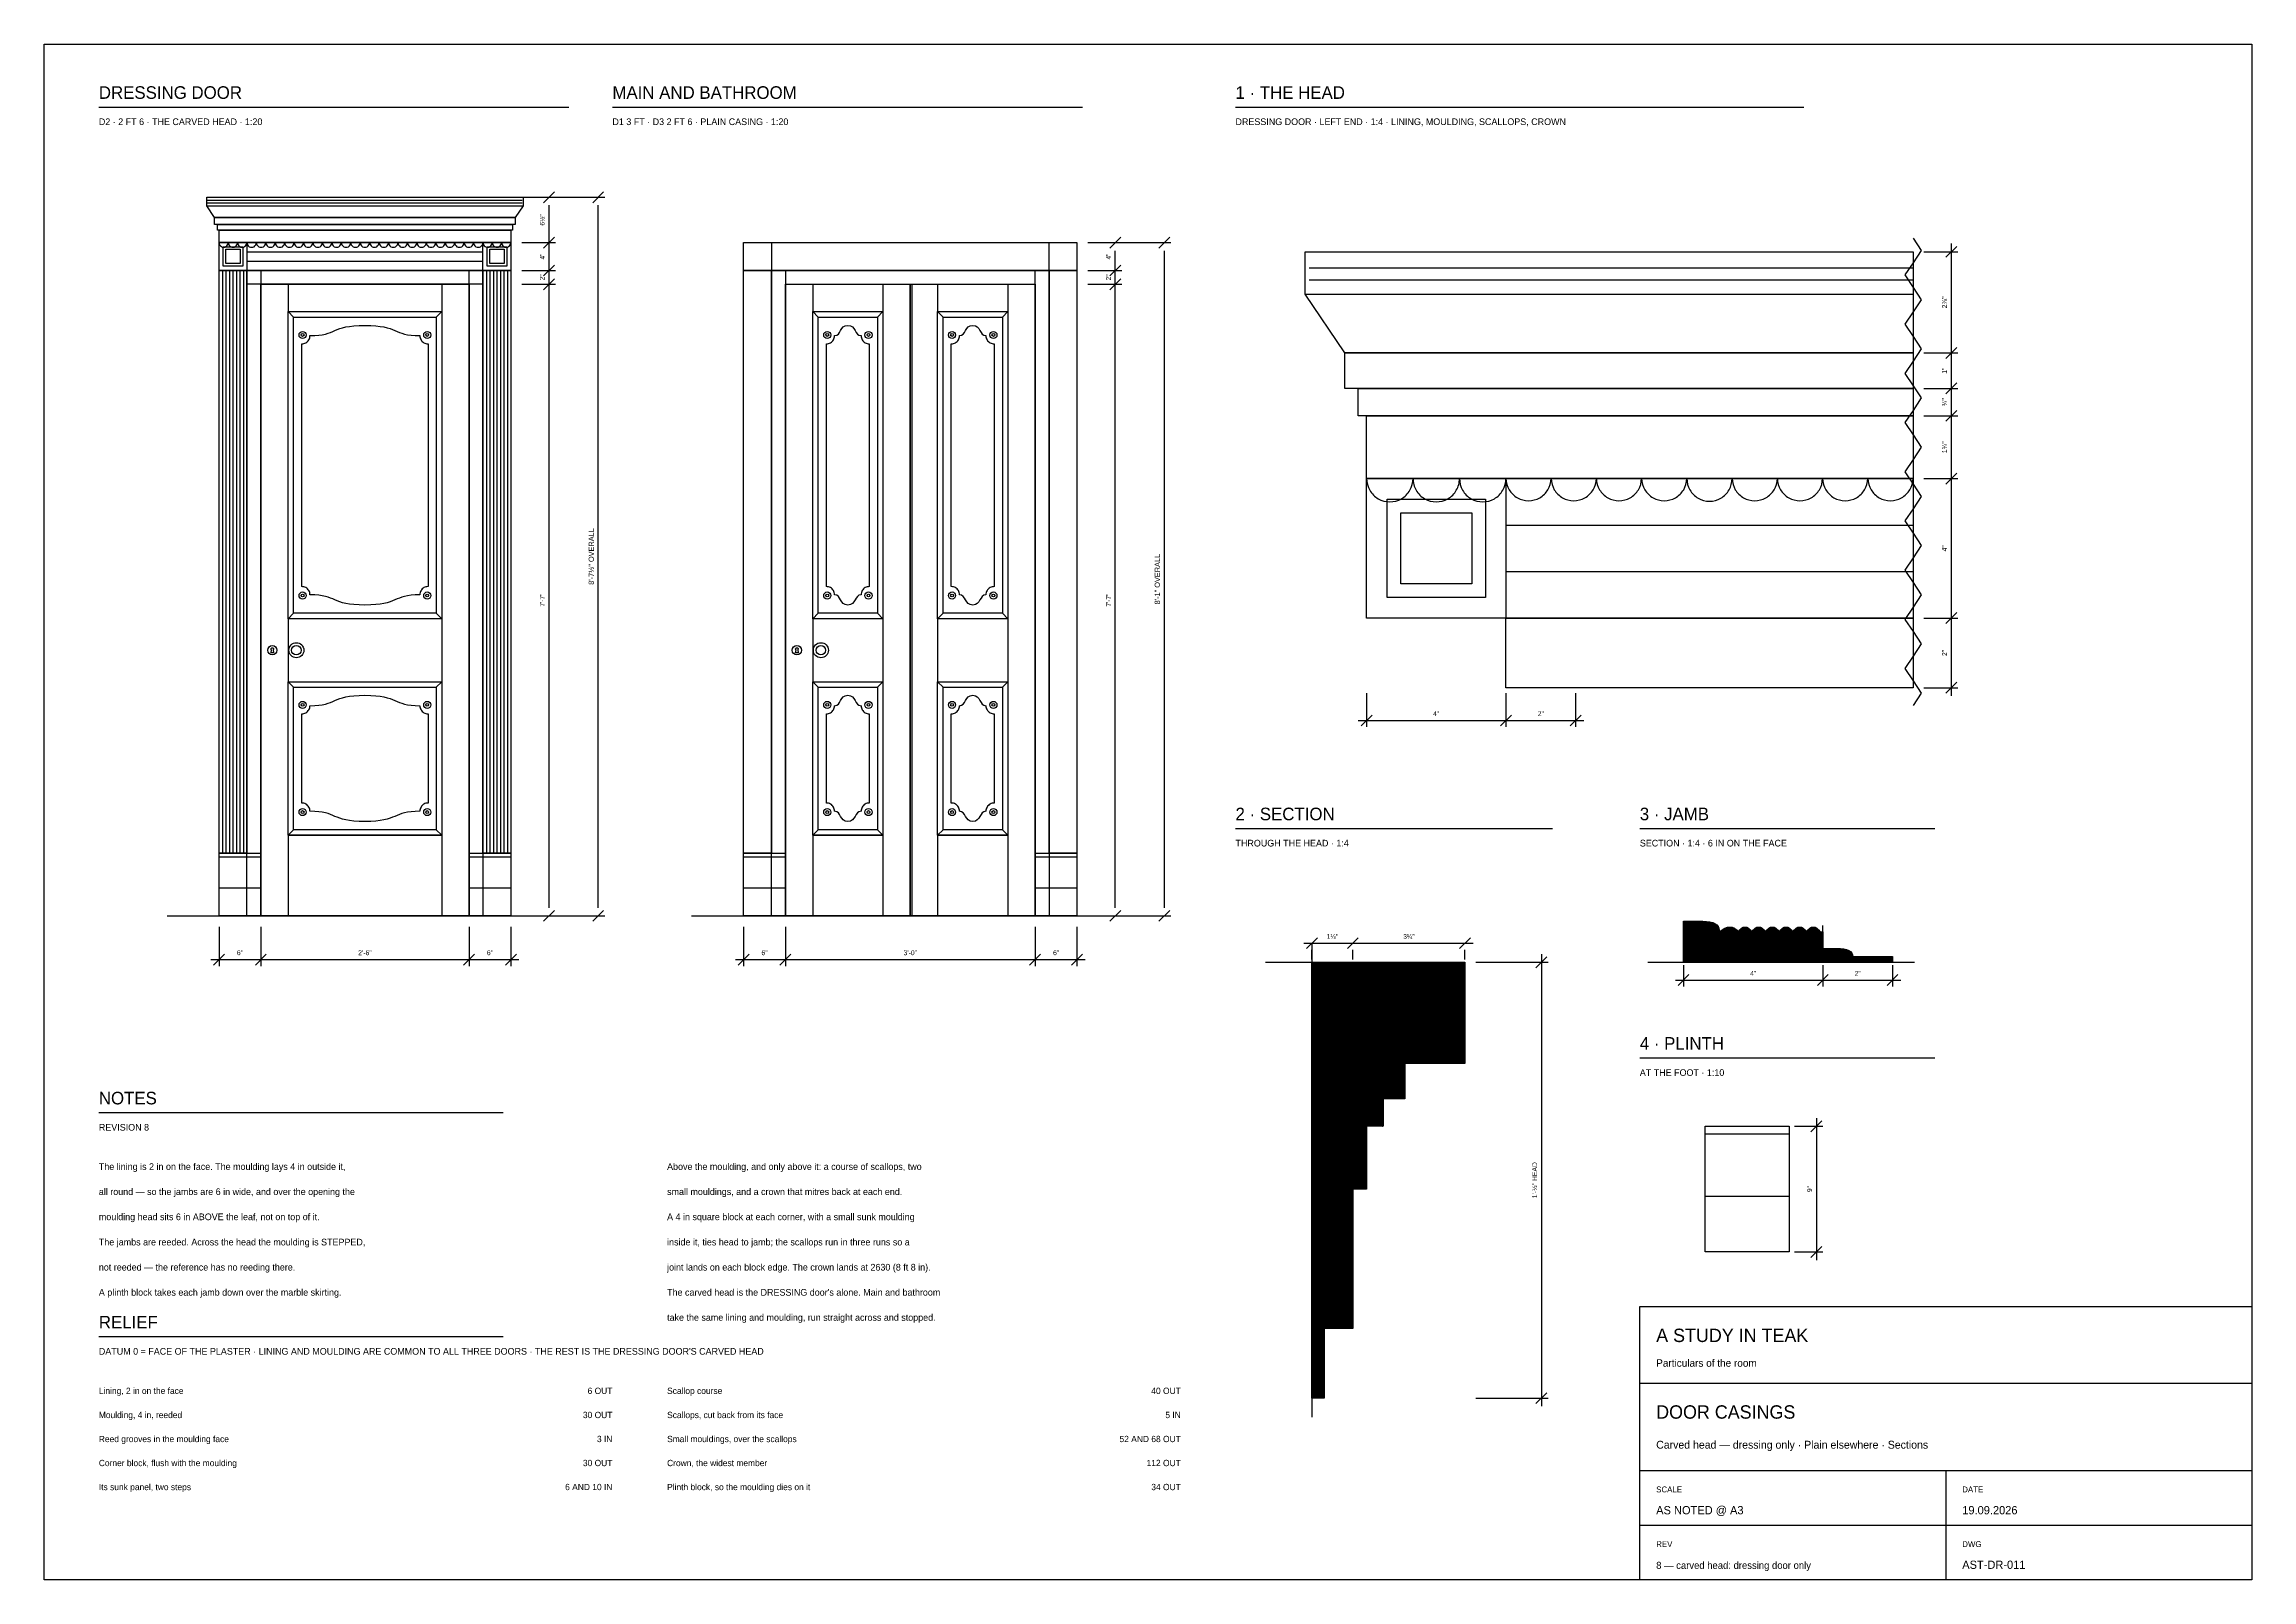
# Model space of a CAD drawing. Header units: inches. Extents: x 0.3 to 16.2, y 0.3 to 11.4.
import ezdxf
from ezdxf.enums import TextEntityAlignment as Align

# ---------------------------------------------------------------- set-up
doc = ezdxf.new("R2010")
doc.units = ezdxf.units.IN
doc.header["$LTSCALE"] = 0.009843
doc.header["$MEASUREMENT"] = 0
for name, color, linetype in [('DIMENSIONS', 1, 'Continuous'), ('GEOMETRY', 7, 'Continuous'), ('HATCH', 8, 'Continuous'), ('TEXT', 7, 'Continuous')]:
    doc.layers.add(name, color=color, linetype=linetype)

msp = doc.modelspace()

# ---------------------------------------------------------------- texts
at = {"layer": 'TEXT'}
for s, height, p in [('DRESSING DOOR', 0.09071, (0.709, 10.984)), ('MAIN AND BATHROOM', 0.09071, (4.409, 10.984)), ('1 · THE HEAD', 0.09071, (8.898, 10.984)), ('D2 · 2 FT 6 · THE CARVED HEAD · 1:20', 0.04819, (0.709, 10.795)), ('D1 3 FT · D3 2 FT 6 · PLAIN CASING · 1:20', 0.04819, (4.409, 10.795)), ('DRESSING DOOR · LEFT END · 1:4 · LINING, MOULDING, SCALLOPS, CROWN', 0.04819, (8.898, 10.795)), ('2 · SECTION', 0.09071, (8.898, 5.787)), ('3 · JAMB', 0.0907, (11.811, 5.787)), ('THROUGH THE HEAD · 1:4', 0.04819, (8.898, 5.598)), ('SECTION · 1:4 · 6 IN ON THE FACE', 0.04819, (11.811, 5.598)), ('4 · PLINTH', 0.0907, (11.811, 4.134)), ('AT THE FOOT · 1:10', 0.04819, (11.811, 3.945)), ('NOTES', 0.0907, (0.709, 3.74)), ('REVISION 8', 0.0482, (0.709, 3.551)), ('The lining is 2 in on the face. The moulding lays 4 in outside it,', 0.04819, (0.709, 3.268)), ('Above the moulding, and only above it: a course of scallops, two', 0.04819, (4.803, 3.268)), ('all round — so the jambs are 6 in wide, and over the opening the', 0.04819, (0.709, 3.087)), ('small mouldings, and a crown that mitres back at each end.', 0.04819, (4.803, 3.087)), ('moulding head sits 6 in ABOVE the leaf, not on top of it.', 0.04819, (0.709, 2.906)), ('A 4 in square block at each corner, with a small sunk moulding', 0.04819, (4.803, 2.906)), ('The jambs are reeded. Across the head the moulding is STEPPED,', 0.04819, (0.709, 2.724)), ('inside it, ties head to jamb; the scallops run in three runs so a', 0.04819, (4.803, 2.724)), ('not reeded — the reference has no reeding there.', 0.04819, (0.709, 2.543)), ('joint lands on each block edge. The crown lands at 2630 (8 ft 8 in).', 0.04819, (4.803, 2.543)), ('A plinth block takes each jamb down over the marble skirting.', 0.04819, (0.709, 2.362)), ("The carved head is the DRESSING door's alone. Main and bathroom", 0.04819, (4.803, 2.362)), ('take the same lining and moulding, run straight across and stopped.', 0.04819, (4.803, 2.181)), ('RELIEF', 0.0907, (0.709, 2.126)), ('A STUDY IN TEAK', 0.09638, (11.929, 2.028)), ("DATUM 0 = FACE OF THE PLASTER · LINING AND MOULDING ARE COMMON TO ALL THREE DOORS · THE REST IS THE DRESSING DOOR'S CARVED HEAD", 0.048189, (0.709, 1.937)), ('Particulars of the room', 0.05386, (11.929, 1.85)), ('Lining, 2 in on the face', 0.04535, (0.709, 1.654)), ('Scallop course', 0.04535, (4.803, 1.654)), ('Moulding, 4 in, reeded', 0.04535, (0.709, 1.48)), ('Scallops, cut back from its face', 0.04535, (4.803, 1.48)), ('DOOR CASINGS', 0.09638, (11.929, 1.476)), ('Reed grooves in the moulding face', 0.04535, (0.709, 1.307)), ('Small mouldings, over the scallops', 0.04535, (4.803, 1.307)), ('Carved head — dressing only · Plain elsewhere · Sections', 0.05669, (11.929, 1.26)), ('Corner block, flush with the moulding', 0.04535, (0.709, 1.134)), ('Crown, the widest member', 0.04535, (4.803, 1.134)), ('Its sunk panel, two steps', 0.04535, (0.709, 0.961)), ('Plinth block, so the moulding dies on it', 0.04535, (4.803, 0.961)), ('SCALE', 0.0425, (11.929, 0.945)), ('DATE', 0.0425, (14.134, 0.945)), ('AS NOTED @ A3', 0.05953, (11.929, 0.787)), ('19.09.2026', 0.0595, (14.134, 0.787)), ('REV', 0.0425, (11.929, 0.551)), ('DWG', 0.0425, (14.134, 0.551)), ('8 — carved head: dressing door only', 0.05102, (11.929, 0.394)), ('AST-DR-011', 0.0595, (14.134, 0.394))]:
    msp.add_text(s, height=height, dxfattribs=at).set_placement(p)
for s, height, p in [('6½"', 0.034, (3.921, 10.112)), ('4"', 0.034, (3.921, 9.848)), ('4"', 0.034, (8, 9.848)), ('2"', 0.034, (3.921, 9.698)), ('2"', 0.034, (8, 9.698)), ('2⅞"', 0.0354, (14.024, 9.518)), ('1"', 0.0354, (14.024, 9.026)), ('¾"', 0.0354, (14.024, 8.799)), ('1¾"', 0.0354, (14.024, 8.474)), ('8\'-7½" OVERALL', 0.03827, (4.276, 7.687)), ('8\'-1" OVERALL', 0.03827, (8.354, 7.524)), ('4"', 0.0354, (14.024, 7.746)), ('7\'-7"', 0.034, (3.921, 7.373)), ('7\'-7"', 0.034, (8, 7.373)), ('2"', 0.0354, (14.024, 6.993)), ('1\'-½" HEAD', 0.0354, (11.071, 3.194)), ('9"', 0.034, (13.051, 3.13))]:
    msp.add_text(s, height=height, rotation=90, dxfattribs=at).set_placement(p, align=Align.CENTER)
for s, height, p in [('4"', 0.0354, (10.344, 6.537)), ('2"', 0.0354, (11.098, 6.537)), ('1⅛"', 0.034, (9.596, 4.933)), ('3¼"', 0.034, (10.148, 4.933)), ('6"', 0.0354, (1.726, 4.815)), ('2\'-6"', 0.0354, (2.626, 4.815)), ('6"', 0.0354, (3.527, 4.815)), ('6"', 0.0354, (5.505, 4.815)), ('3\'-0"', 0.0354, (6.555, 4.815)), ('6"', 0.0354, (7.606, 4.815)), ('4"', 0.034, (12.628, 4.667)), ('2"', 0.034, (13.381, 4.667))]:
    msp.add_text(s, height=height, dxfattribs=at).set_placement(p, align=Align.CENTER)
for s, height, p in [('6 OUT', 0.0454, (4.409, 1.654)), ('40 OUT', 0.0454, (8.504, 1.654)), ('30 OUT', 0.0454, (4.409, 1.48)), ('5 IN', 0.0454, (8.504, 1.48)), ('3 IN', 0.0454, (4.409, 1.307)), ('52 AND 68 OUT', 0.04535, (8.504, 1.307)), ('30 OUT', 0.0454, (4.409, 1.134)), ('112 OUT', 0.0454, (8.504, 1.134)), ('6 AND 10 IN', 0.04535, (4.409, 0.961)), ('34 OUT', 0.0454, (8.504, 0.961))]:
    msp.add_text(s, height=height, dxfattribs=at).set_placement(p, align=Align.RIGHT)

# ---------------------------------------------------------------- hatches: boundary and pattern name
at = {"layer": 'HATCH'}
h = msp.add_hatch(dxfattribs=at)
h.set_pattern_fill('ANSI31', scale=0.015748031)
h.paths.add_polyline_path([(12.126, 4.764), (12.126, 5.059), (12.264, 5.059), (12.315, 5.055), (12.352, 5.043), (12.375, 5.023), (12.382, 4.994), (12.382, 4.982), (12.424, 5.009), (12.461, 5.018), (12.493, 5.009), (12.52, 4.982), (12.544, 5.009), (12.569, 5.018), (12.594, 5.009), (12.618, 4.982), (12.643, 5.009), (12.667, 5.018), (12.692, 5.009), (12.717, 4.982), (12.741, 5.009), (12.766, 5.018), (12.79, 5.009), (12.815, 4.982), (12.84, 5.009), (12.864, 5.018), (12.889, 5.009), (12.913, 4.982), (12.938, 5.009), (12.963, 5.018), (12.987, 5.009), (13.012, 4.982), (13.036, 5.009), (13.061, 5.018), (13.086, 5.009), (13.11, 4.982), (13.13, 4.982), (13.13, 4.864), (13.228, 4.864), (13.28, 4.86), (13.317, 4.849), (13.339, 4.831), (13.346, 4.805), (13.632, 4.805), (13.632, 4.764), (12.126, 4.764)])
h = msp.add_hatch(dxfattribs=at)
h.set_pattern_fill('ANSI31', scale=0.01574803)
h.paths.add_polyline_path([(9.449, 4.764), (10.551, 4.764), (10.551, 4.035), (10.118, 4.035), (10.118, 3.78), (9.961, 3.78), (9.961, 3.583), (9.843, 3.583), (9.843, 3.13), (9.744, 3.13), (9.744, 2.126), (9.537, 2.126), (9.537, 1.624), (9.449, 1.624), (9.449, 4.764)])

# ---------------------------------------------------------------- linework, layer by layer
at = {"layer": 'DIMENSIONS'}
for p, q in [((3.756, 10.276), (4, 10.276)), ((3.756, 10.276), (4.354, 10.276)), ((3.913, 10.236), (3.992, 10.315)), ((3.953, 5.157), (3.953, 10.217)), ((4.268, 10.236), (4.346, 10.315)), ((4.307, 5.157), (4.307, 10.217)), ((3.756, 9.949), (4, 9.949)), ((3.913, 9.909), (3.992, 9.988)), ((7.835, 9.949), (8.079, 9.949)), ((7.835, 9.949), (8.433, 9.949)), ((7.992, 9.909), (8.071, 9.988)), ((8.031, 5.157), (8.031, 9.89)), ((8.346, 9.909), (8.425, 9.988)), ((8.386, 5.157), (8.386, 9.89)), ((13.858, 9.882), (14.102, 9.882)), ((14.016, 9.843), (14.094, 9.921)), ((14.055, 9.941), (14.055, 6.683)), ((3.756, 9.748), (4, 9.748)), ((3.913, 9.709), (3.992, 9.787)), ((7.835, 9.748), (8.079, 9.748)), ((7.992, 9.709), (8.071, 9.787)), ((3.756, 9.648), (4, 9.648)), ((3.913, 9.608), (3.992, 9.687)), ((7.835, 9.648), (8.079, 9.648)), ((7.992, 9.608), (8.071, 9.687)), ((13.858, 9.154), (14.102, 9.154)), ((14.016, 9.114), (14.094, 9.193)), ((14.016, 8.858), (14.094, 8.937)), ((13.858, 8.898), (14.102, 8.898)), ((13.858, 8.701), (14.102, 8.701)), ((14.016, 8.661), (14.094, 8.74)), ((14.016, 8.209), (14.094, 8.287)), ((13.858, 8.248), (14.102, 8.248)), ((13.858, 7.244), (14.102, 7.244)), ((14.016, 7.205), (14.094, 7.283)), ((9.843, 6.703), (9.843, 6.459)), ((10.846, 6.703), (10.846, 6.459)), ((11.348, 6.703), (11.348, 6.459)), ((13.858, 6.742), (14.102, 6.742)), ((14.016, 6.703), (14.094, 6.781)), ((9.803, 6.467), (9.882, 6.545)), ((10.807, 6.467), (10.886, 6.545)), ((11.309, 6.467), (11.388, 6.545)), ((9.783, 6.506), (11.407, 6.506)), ((3.756, 5.098), (4, 5.098)), ((3.756, 5.098), (4.354, 5.098)), ((3.913, 5.059), (3.992, 5.138)), ((4.268, 5.059), (4.346, 5.138)), ((7.835, 5.098), (8.079, 5.098)), ((7.835, 5.098), (8.433, 5.098)), ((7.992, 5.059), (8.071, 5.138)), ((8.346, 5.059), (8.425, 5.138)), ((1.575, 5.02), (1.575, 4.736)), ((1.876, 5.02), (1.876, 4.736)), ((3.376, 5.02), (3.376, 4.736)), ((3.677, 5.02), (3.677, 4.736)), ((5.354, 5.02), (5.354, 4.736)), ((5.656, 5.02), (5.656, 4.736)), ((7.455, 5.02), (7.455, 4.736)), ((7.756, 5.02), (7.756, 4.736)), ((9.409, 4.862), (9.488, 4.941)), ((9.705, 4.862), (9.783, 4.941)), ((10.512, 4.862), (10.591, 4.941)), ((1.516, 4.783), (3.736, 4.783)), ((1.535, 4.744), (1.614, 4.823)), ((1.837, 4.744), (1.915, 4.823)), ((3.337, 4.744), (3.415, 4.823)), ((3.638, 4.744), (3.717, 4.823)), ((5.295, 4.783), (7.815, 4.783)), ((5.315, 4.744), (5.394, 4.823)), ((5.616, 4.744), (5.695, 4.823)), ((7.415, 4.744), (7.494, 4.823)), ((7.717, 4.744), (7.795, 4.823)), ((9.39, 4.902), (10.61, 4.902)), ((9.449, 4.783), (9.449, 4.854)), ((9.744, 4.783), (9.744, 4.854)), ((10.551, 4.783), (10.551, 4.854)), ((11.063, 4.724), (11.142, 4.803)), ((11.102, 4.823), (11.102, 1.565)), ((10.63, 4.764), (11.15, 4.764)), ((12.067, 4.636), (13.691, 4.636)), ((12.087, 4.596), (12.165, 4.675)), ((12.126, 4.744), (12.126, 4.589)), ((13.091, 4.596), (13.169, 4.675)), ((13.13, 4.744), (13.13, 4.589)), ((13.593, 4.596), (13.671, 4.675)), ((13.632, 4.744), (13.632, 4.589)), ((12.925, 3.583), (13.13, 3.583)), ((13.043, 3.543), (13.122, 3.622)), ((13.083, 3.642), (13.083, 2.618)), ((13.043, 2.638), (13.122, 2.717)), ((12.925, 2.677), (13.13, 2.677)), ((10.63, 1.624), (11.15, 1.624)), ((11.063, 1.585), (11.142, 1.663))]:
    msp.add_line(p, q, dxfattribs=at)
at = {"layer": 'GEOMETRY'}
for p, q in [((0.709, 10.925), (4.094, 10.925)), ((4.409, 10.925), (7.795, 10.925)), ((8.898, 10.925), (12.992, 10.925)), ((1.486, 10.214), (3.766, 10.214)), ((1.492, 10.253), (3.76, 10.253)), ((1.492, 10.235), (3.76, 10.235)), ((1.776, 9.882), (3.476, 9.882)), ((1.575, 9.748), (1.776, 9.748)), ((1.6, 9.748), (1.6, 5.551)), ((1.625, 9.748), (1.625, 5.551)), ((1.65, 9.748), (1.65, 5.551)), ((1.675, 9.748), (1.675, 5.551)), ((1.7, 9.748), (1.7, 5.551)), ((1.725, 9.748), (1.725, 5.551)), ((1.75, 9.748), (1.75, 5.551)), ((1.776, 9.815), (3.476, 9.815)), ((3.476, 9.748), (3.677, 9.748)), ((3.501, 9.748), (3.501, 5.551)), ((3.527, 9.748), (3.527, 5.551)), ((3.552, 9.748), (3.552, 5.551)), ((3.577, 9.748), (3.577, 5.551)), ((3.602, 9.748), (3.602, 5.551)), ((3.627, 9.748), (3.627, 5.551)), ((3.652, 9.748), (3.652, 5.551)), ((5.354, 9.748), (7.756, 9.748)), ((9.429, 9.767), (13.78, 9.767)), ((2.073, 9.648), (2.073, 9.451)), ((3.179, 9.648), (3.179, 9.451)), ((5.852, 9.648), (5.852, 9.451)), ((6.358, 9.648), (6.358, 9.451)), ((6.567, 9.648), (6.567, 5.098)), ((6.752, 9.648), (6.752, 9.451)), ((7.258, 9.648), (7.258, 9.451)), ((9.4, 9.576), (13.78, 9.576)), ((9.429, 9.681), (13.78, 9.681)), ((2.073, 9.451), (3.179, 9.451)), ((2.073, 9.451), (2.112, 9.411)), ((3.179, 9.451), (3.14, 9.411)), ((5.852, 9.451), (6.358, 9.451)), ((5.852, 9.451), (5.892, 9.411)), ((6.358, 9.451), (6.319, 9.411)), ((6.752, 9.451), (7.258, 9.451)), ((6.752, 9.451), (6.791, 9.411)), ((7.258, 9.451), (7.219, 9.411)), ((10.846, 7.913), (13.78, 7.913)), ((10.846, 7.579), (13.78, 7.579)), ((2.073, 7.238), (2.112, 7.278)), ((2.073, 7.238), (2.073, 6.785)), ((3.179, 7.238), (3.14, 7.278)), ((3.179, 7.238), (3.179, 6.785)), ((5.852, 7.238), (5.892, 7.278)), ((5.852, 7.238), (5.852, 6.785)), ((6.358, 7.238), (6.319, 7.278)), ((6.358, 7.238), (6.358, 6.785)), ((6.752, 7.238), (6.791, 7.278)), ((6.752, 7.238), (6.752, 6.785)), ((7.258, 7.238), (7.219, 7.278)), ((7.258, 7.238), (7.258, 6.785)), ((2.073, 6.785), (2.112, 6.746)), ((3.179, 6.785), (3.14, 6.746)), ((5.852, 6.785), (5.892, 6.746)), ((6.358, 6.785), (6.319, 6.746)), ((6.752, 6.785), (6.791, 6.746)), ((7.258, 6.785), (7.219, 6.746)), ((8.898, 5.728), (11.181, 5.728)), ((11.811, 5.728), (13.937, 5.728)), ((2.073, 5.679), (2.112, 5.719)), ((2.073, 5.679), (3.179, 5.679)), ((2.073, 5.679), (2.073, 5.098)), ((3.179, 5.679), (3.14, 5.719)), ((3.179, 5.679), (3.179, 5.098)), ((5.852, 5.679), (5.892, 5.719)), ((5.852, 5.679), (6.358, 5.679)), ((5.852, 5.679), (5.852, 5.098)), ((6.358, 5.679), (6.319, 5.719)), ((6.358, 5.679), (6.358, 5.098)), ((6.752, 5.679), (6.791, 5.719)), ((6.752, 5.679), (7.258, 5.679)), ((6.752, 5.679), (6.752, 5.098)), ((7.258, 5.679), (7.219, 5.719)), ((7.258, 5.679), (7.258, 5.098)), ((1.575, 5.524), (1.876, 5.524)), ((3.376, 5.524), (3.677, 5.524)), ((5.354, 5.524), (5.656, 5.524)), ((7.455, 5.524), (7.756, 5.524)), ((1.575, 5.299), (1.876, 5.299)), ((3.376, 5.299), (3.677, 5.299)), ((5.354, 5.299), (5.656, 5.299)), ((7.455, 5.299), (7.756, 5.299)), ((1.201, 5.098), (4.051, 5.098)), ((4.98, 5.098), (8.13, 5.098)), ((13.13, 4.764), (13.13, 5.03)), ((9.449, 4.902), (9.449, 1.486)), ((9.114, 4.764), (9.449, 4.764)), ((11.87, 4.764), (13.789, 4.764)), ((11.811, 4.075), (13.937, 4.075)), ((0.709, 3.681), (3.622, 3.681)), ((12.283, 3.528), (12.886, 3.528)), ((12.283, 3.079), (12.886, 3.079)), ((0.709, 2.067), (3.622, 2.067)), ((11.811, 1.732), (16.22, 1.732)), ((11.811, 1.102), (16.22, 1.102)), ((14.016, 1.102), (14.016, 0.315)), ((11.811, 0.709), (16.22, 0.709))]:
    msp.add_line(p, q, dxfattribs=at)
for points in [[(0.315, 11.378), (16.22, 11.378), (16.22, 0.315), (0.315, 0.315), (0.315, 11.378)], [(1.486, 10.276), (3.766, 10.276), (3.766, 10.214), (3.709, 10.13), (1.543, 10.13), (1.486, 10.214), (1.486, 10.276)], [(1.543, 10.13), (3.709, 10.13), (3.709, 10.079), (1.543, 10.079), (1.543, 10.13)], [(1.563, 10.079), (3.689, 10.079), (3.689, 10.039), (1.563, 10.039), (1.563, 10.079)], [(1.575, 10.039), (3.677, 10.039), (3.677, 9.949), (1.575, 9.949), (1.575, 10.039)], [(1.575, 9.949), (1.776, 9.949), (1.776, 5.551), (1.575, 5.551), (1.575, 9.949)], [(1.575, 9.949), (3.677, 9.949), (3.677, 9.748), (1.575, 9.748), (1.575, 9.949)], [(1.575, 9.949), (1.776, 9.949), (1.776, 9.748), (1.575, 9.748), (1.575, 9.949)], [(1.604, 9.919), (1.746, 9.919), (1.746, 9.778), (1.604, 9.778), (1.604, 9.919)], [(1.624, 9.9), (1.726, 9.9), (1.726, 9.797), (1.624, 9.797), (1.624, 9.9)], [(3.476, 9.949), (3.677, 9.949), (3.677, 5.551), (3.476, 5.551), (3.476, 9.949)], [(3.476, 9.949), (3.677, 9.949), (3.677, 9.748), (3.476, 9.748), (3.476, 9.949)], [(3.506, 9.919), (3.648, 9.919), (3.648, 9.778), (3.506, 9.778), (3.506, 9.919)], [(3.526, 9.9), (3.628, 9.9), (3.628, 9.797), (3.526, 9.797), (3.526, 9.9)], [(5.354, 9.949), (5.555, 9.949), (5.555, 5.551), (5.354, 5.551), (5.354, 9.949)], [(5.354, 9.949), (7.756, 9.949), (7.756, 9.748), (5.354, 9.748), (5.354, 9.949)], [(7.555, 9.949), (7.756, 9.949), (7.756, 5.551), (7.555, 5.551), (7.555, 9.949)], [(9.4, 9.882), (13.78, 9.882), (13.78, 9.154), (9.685, 9.154), (9.4, 9.576), (9.4, 9.882)], [(13.78, 9.98), (13.839, 9.892), (13.78, 9.803), (13.72, 9.715), (13.78, 9.626), (13.839, 9.537), (13.78, 9.449), (13.72, 9.36), (13.78, 9.272), (13.839, 9.183), (13.78, 9.094), (13.72, 9.006), (13.78, 8.917), (13.839, 8.829), (13.78, 8.74), (13.72, 8.652), (13.78, 8.563), (13.839, 8.474), (13.78, 8.386), (13.72, 8.297), (13.78, 8.209), (13.839, 8.12), (13.78, 8.031), (13.72, 7.943), (13.78, 7.854), (13.839, 7.766), (13.78, 7.677), (13.72, 7.589), (13.78, 7.5), (13.839, 7.411), (13.78, 7.323), (13.72, 7.234), (13.78, 7.146), (13.839, 7.057), (13.78, 6.969), (13.72, 6.88), (13.78, 6.791), (13.839, 6.703), (13.78, 6.614)], [(1.776, 9.748), (1.876, 9.748), (1.876, 5.098), (1.776, 5.098), (1.776, 9.748)], [(1.776, 9.748), (3.476, 9.748), (3.476, 9.648), (1.776, 9.648), (1.776, 9.748)], [(3.376, 9.748), (3.476, 9.748), (3.476, 5.098), (3.376, 5.098), (3.376, 9.748)], [(5.555, 9.748), (5.656, 9.748), (5.656, 5.098), (5.555, 5.098), (5.555, 9.748)], [(7.455, 9.748), (7.555, 9.748), (7.555, 5.098), (7.455, 5.098), (7.455, 9.748)], [(1.876, 9.648), (3.376, 9.648), (3.376, 5.098), (1.876, 5.098), (1.876, 9.648)], [(1.876, 9.648), (3.376, 9.648), (3.376, 5.098), (1.876, 5.098), (1.876, 9.648)], [(5.656, 9.648), (7.455, 9.648), (7.455, 5.098), (5.656, 5.098), (5.656, 9.648)], [(5.656, 9.648), (6.555, 9.648), (6.555, 5.098), (5.656, 5.098), (5.656, 9.648)], [(6.555, 9.648), (7.455, 9.648), (7.455, 5.098), (6.555, 5.098), (6.555, 9.648)], [(2.073, 9.451), (3.179, 9.451), (3.179, 7.238), (2.073, 7.238), (2.073, 9.451)], [(2.112, 9.411), (3.14, 9.411), (3.14, 7.278), (2.112, 7.278), (2.112, 9.411)], [(5.852, 9.451), (6.358, 9.451), (6.358, 7.238), (5.852, 7.238), (5.852, 9.451)], [(5.892, 9.411), (6.319, 9.411), (6.319, 7.278), (5.892, 7.278), (5.892, 9.411)], [(6.752, 9.451), (7.258, 9.451), (7.258, 7.238), (6.752, 7.238), (6.752, 9.451)], [(6.791, 9.411), (7.219, 9.411), (7.219, 7.278), (6.791, 7.278), (6.791, 9.411)], [(2.171, 7.47), (2.171, 9.219)], [(3.081, 9.219), (3.081, 7.47)], [(5.951, 7.47), (5.951, 9.219)], [(6.26, 9.219), (6.26, 7.47)], [(6.85, 7.47), (6.85, 9.219)], [(7.159, 9.219), (7.159, 7.47)], [(9.685, 9.154), (13.78, 9.154), (13.78, 8.898), (9.685, 8.898), (9.685, 9.154)], [(9.783, 8.898), (13.78, 8.898), (13.78, 8.701), (9.783, 8.701), (9.783, 8.898)], [(9.843, 8.701), (13.78, 8.701), (13.78, 8.248), (9.843, 8.248), (9.843, 8.701)], [(9.843, 8.248), (13.78, 8.248), (13.78, 7.244), (9.843, 7.244), (9.843, 8.248)], [(9.843, 8.248), (10.846, 8.248), (10.846, 7.244), (9.843, 7.244), (9.843, 8.248)], [(9.99, 8.1), (10.699, 8.1), (10.699, 7.392), (9.99, 7.392), (9.99, 8.1)], [(10.089, 8.002), (10.6, 8.002), (10.6, 7.49), (10.089, 7.49), (10.089, 8.002)], [(10.846, 7.244), (13.78, 7.244), (13.78, 6.742), (10.846, 6.742), (10.846, 7.244)], [(1.965, 7.014), (1.968, 6.992), (1.95, 6.992), (1.953, 7.014)], [(5.744, 7.014), (5.747, 6.992), (5.729, 6.992), (5.732, 7.014)], [(2.073, 6.785), (3.179, 6.785), (3.179, 5.679), (2.073, 5.679), (2.073, 6.785)], [(2.112, 6.746), (3.14, 6.746), (3.14, 5.719), (2.112, 5.719), (2.112, 6.746)], [(5.852, 6.785), (6.358, 6.785), (6.358, 5.679), (5.852, 5.679), (5.852, 6.785)], [(5.892, 6.746), (6.319, 6.746), (6.319, 5.719), (5.892, 5.719), (5.892, 6.746)], [(6.752, 6.785), (7.258, 6.785), (7.258, 5.679), (6.752, 5.679), (6.752, 6.785)], [(6.791, 6.746), (7.219, 6.746), (7.219, 5.719), (6.791, 5.719), (6.791, 6.746)], [(2.171, 5.911), (2.171, 6.553)], [(3.081, 6.553), (3.081, 5.911)], [(5.951, 5.911), (5.951, 6.553)], [(6.26, 6.553), (6.26, 5.911)], [(6.85, 5.911), (6.85, 6.553)], [(7.159, 6.553), (7.159, 5.911)], [(1.575, 5.551), (1.876, 5.551), (1.876, 5.098), (1.575, 5.098), (1.575, 5.551)], [(3.376, 5.551), (3.677, 5.551), (3.677, 5.098), (3.376, 5.098), (3.376, 5.551)], [(5.354, 5.551), (5.656, 5.551), (5.656, 5.098), (5.354, 5.098), (5.354, 5.551)], [(7.455, 5.551), (7.756, 5.551), (7.756, 5.098), (7.455, 5.098), (7.455, 5.551)], [(12.126, 4.764), (12.126, 5.059), (12.264, 5.059)], [(12.382, 4.994), (12.382, 4.982)], [(13.11, 4.982), (13.13, 4.982), (13.13, 4.864), (13.228, 4.864)], [(13.346, 4.805), (13.632, 4.805), (13.632, 4.764), (12.126, 4.764)], [(9.449, 4.764), (10.551, 4.764), (10.551, 4.035), (10.118, 4.035), (10.118, 3.78), (9.961, 3.78), (9.961, 3.583), (9.843, 3.583), (9.843, 3.13), (9.744, 3.13), (9.744, 2.126), (9.537, 2.126), (9.537, 1.624), (9.449, 1.624), (9.449, 4.764)], [(12.283, 3.583), (12.886, 3.583), (12.886, 2.677), (12.283, 2.677), (12.283, 3.583)], [(11.811, 2.283), (16.22, 2.283), (16.22, 0.315), (11.811, 0.315), (11.811, 2.283)]]:
    msp.add_lwpolyline(points, dxfattribs=at)
for centre, radius in [((2.177, 9.283), 0.0256), ((2.177, 9.283), 0.0102), ((3.075, 9.283), 0.0256), ((3.075, 9.283), 0.0102), ((5.957, 9.283), 0.0256), ((5.957, 9.283), 0.0102), ((6.254, 9.283), 0.0256), ((6.254, 9.283), 0.0102), ((6.856, 9.283), 0.0256), ((6.856, 9.283), 0.0102), ((7.154, 9.283), 0.0256), ((7.154, 9.283), 0.0102), ((2.177, 7.406), 0.0256), ((2.177, 7.406), 0.0102), ((3.075, 7.406), 0.0256), ((3.075, 7.406), 0.0102), ((5.957, 7.406), 0.0256), ((5.957, 7.406), 0.0102), ((6.254, 7.406), 0.0256), ((6.254, 7.406), 0.0102), ((6.856, 7.406), 0.0256), ((6.856, 7.406), 0.0102), ((7.154, 7.406), 0.0256), ((7.154, 7.406), 0.0102), ((1.959, 7.012), 0.0335), ((2.132, 7.012), 0.0541), ((2.132, 7.012), 0.0344), ((5.738, 7.012), 0.0335), ((5.911, 7.012), 0.0541), ((5.911, 7.012), 0.0344), ((2.177, 6.618), 0.0256), ((2.177, 6.618), 0.0102), ((3.075, 6.618), 0.0256), ((3.075, 6.618), 0.0102), ((5.957, 6.618), 0.0256), ((5.957, 6.618), 0.0102), ((6.254, 6.618), 0.0256), ((6.254, 6.618), 0.0102), ((6.856, 6.618), 0.0256), ((6.856, 6.618), 0.0102), ((7.154, 6.618), 0.0256), ((7.154, 6.618), 0.0102), ((2.177, 5.846), 0.0256), ((2.177, 5.846), 0.0102), ((3.075, 5.846), 0.0256), ((3.075, 5.846), 0.0102), ((5.957, 5.846), 0.0256), ((5.957, 5.846), 0.0102), ((6.254, 5.846), 0.0256), ((6.254, 5.846), 0.0102), ((6.856, 5.846), 0.0256), ((6.856, 5.846), 0.0102), ((7.154, 5.846), 0.0256), ((7.154, 5.846), 0.0102)]:
    msp.add_circle(centre, radius, dxfattribs=at)
for points, knots in [([(1.575, 9.949), (1.575, 9.943), (1.576, 9.937), (1.579, 9.932), (1.582, 9.927), (1.586, 9.923), (1.592, 9.92), (1.597, 9.917), (1.602, 9.915), (1.608, 9.915), (1.614, 9.915), (1.62, 9.917), (1.625, 9.92), (1.63, 9.923), (1.634, 9.927), (1.637, 9.932), (1.64, 9.937), (1.642, 9.943), (1.642, 9.949)], [0, 0, 0, 0, 1, 1, 1, 2, 2, 2, 3, 3, 3, 4, 4, 4, 5, 5, 5, 6, 6, 6, 6]), ([(1.642, 9.949), (1.642, 9.943), (1.643, 9.937), (1.646, 9.932), (1.649, 9.927), (1.653, 9.923), (1.658, 9.92), (1.664, 9.917), (1.669, 9.915), (1.675, 9.915), (1.681, 9.915), (1.687, 9.917), (1.692, 9.92), (1.697, 9.923), (1.701, 9.927), (1.704, 9.932), (1.707, 9.937), (1.709, 9.943), (1.709, 9.949)], [0, 0, 0, 0, 1, 1, 1, 2, 2, 2, 3, 3, 3, 4, 4, 4, 5, 5, 5, 6, 6, 6, 6]), ([(1.709, 9.949), (1.709, 9.943), (1.71, 9.937), (1.713, 9.932), (1.716, 9.927), (1.72, 9.923), (1.725, 9.92), (1.73, 9.917), (1.736, 9.915), (1.742, 9.915), (1.748, 9.915), (1.754, 9.917), (1.759, 9.92), (1.764, 9.923), (1.768, 9.927), (1.771, 9.932), (1.774, 9.937), (1.776, 9.943), (1.776, 9.949)], [0, 0, 0, 0, 1, 1, 1, 2, 2, 2, 3, 3, 3, 4, 4, 4, 5, 5, 5, 6, 6, 6, 6]), ([(1.776, 9.949), (1.776, 9.943), (1.777, 9.937), (1.78, 9.932), (1.783, 9.927), (1.787, 9.922), (1.793, 9.919), (1.798, 9.916), (1.804, 9.915), (1.81, 9.915), (1.816, 9.915), (1.821, 9.916), (1.827, 9.919), (1.832, 9.922), (1.836, 9.927), (1.839, 9.932), (1.842, 9.937), (1.844, 9.943), (1.844, 9.949)], [0, 0, 0, 0, 1, 1, 1, 2, 2, 2, 3, 3, 3, 4, 4, 4, 5, 5, 5, 6, 6, 6, 6]), ([(1.844, 9.949), (1.844, 9.943), (1.845, 9.937), (1.848, 9.932), (1.851, 9.927), (1.855, 9.922), (1.861, 9.919), (1.866, 9.916), (1.872, 9.915), (1.878, 9.915), (1.884, 9.915), (1.889, 9.916), (1.895, 9.919), (1.9, 9.922), (1.904, 9.927), (1.907, 9.932), (1.91, 9.937), (1.912, 9.943), (1.912, 9.949)], [0, 0, 0, 0, 1, 1, 1, 2, 2, 2, 3, 3, 3, 4, 4, 4, 5, 5, 5, 6, 6, 6, 6]), ([(1.912, 9.949), (1.912, 9.943), (1.913, 9.937), (1.916, 9.932), (1.919, 9.927), (1.923, 9.922), (1.929, 9.919), (1.934, 9.916), (1.94, 9.915), (1.946, 9.915), (1.952, 9.915), (1.958, 9.916), (1.963, 9.919), (1.968, 9.922), (1.972, 9.927), (1.975, 9.932), (1.978, 9.937), (1.98, 9.943), (1.98, 9.949)], [0, 0, 0, 0, 1, 1, 1, 2, 2, 2, 3, 3, 3, 4, 4, 4, 5, 5, 5, 6, 6, 6, 6]), ([(1.98, 9.949), (1.98, 9.943), (1.981, 9.937), (1.984, 9.932), (1.987, 9.927), (1.992, 9.922), (1.997, 9.919), (2.002, 9.916), (2.008, 9.915), (2.014, 9.915), (2.02, 9.915), (2.026, 9.916), (2.031, 9.919), (2.036, 9.922), (2.04, 9.927), (2.043, 9.932), (2.046, 9.937), (2.048, 9.943), (2.048, 9.949)], [0, 0, 0, 0, 1, 1, 1, 2, 2, 2, 3, 3, 3, 4, 4, 4, 5, 5, 5, 6, 6, 6, 6]), ([(2.048, 9.949), (2.048, 9.943), (2.049, 9.937), (2.052, 9.932), (2.055, 9.927), (2.06, 9.922), (2.065, 9.919), (2.07, 9.916), (2.076, 9.915), (2.082, 9.915), (2.088, 9.915), (2.094, 9.916), (2.099, 9.919), (2.104, 9.922), (2.108, 9.927), (2.111, 9.932), (2.114, 9.937), (2.116, 9.943), (2.116, 9.949)], [0, 0, 0, 0, 1, 1, 1, 2, 2, 2, 3, 3, 3, 4, 4, 4, 5, 5, 5, 6, 6, 6, 6]), ([(2.116, 9.949), (2.116, 9.943), (2.117, 9.937), (2.12, 9.932), (2.123, 9.927), (2.128, 9.922), (2.133, 9.919), (2.138, 9.916), (2.144, 9.915), (2.15, 9.915), (2.156, 9.915), (2.162, 9.916), (2.167, 9.919), (2.172, 9.922), (2.176, 9.927), (2.179, 9.932), (2.182, 9.937), (2.184, 9.943), (2.184, 9.949)], [0, 0, 0, 0, 1, 1, 1, 2, 2, 2, 3, 3, 3, 4, 4, 4, 5, 5, 5, 6, 6, 6, 6]), ([(2.184, 9.949), (2.184, 9.943), (2.185, 9.937), (2.188, 9.932), (2.191, 9.927), (2.196, 9.922), (2.201, 9.919), (2.206, 9.916), (2.212, 9.915), (2.218, 9.915), (2.224, 9.915), (2.23, 9.916), (2.235, 9.919), (2.24, 9.922), (2.244, 9.927), (2.247, 9.932), (2.25, 9.937), (2.252, 9.943), (2.252, 9.949)], [0, 0, 0, 0, 1, 1, 1, 2, 2, 2, 3, 3, 3, 4, 4, 4, 5, 5, 5, 6, 6, 6, 6]), ([(2.252, 9.949), (2.252, 9.943), (2.253, 9.937), (2.256, 9.932), (2.259, 9.927), (2.264, 9.922), (2.269, 9.919), (2.274, 9.916), (2.28, 9.915), (2.286, 9.915), (2.292, 9.915), (2.298, 9.916), (2.303, 9.919), (2.308, 9.922), (2.312, 9.927), (2.315, 9.932), (2.318, 9.937), (2.32, 9.943), (2.32, 9.949)], [0, 0, 0, 0, 1, 1, 1, 2, 2, 2, 3, 3, 3, 4, 4, 4, 5, 5, 5, 6, 6, 6, 6]), ([(2.32, 9.949), (2.32, 9.943), (2.321, 9.937), (2.324, 9.932), (2.327, 9.927), (2.332, 9.922), (2.337, 9.919), (2.342, 9.916), (2.348, 9.915), (2.354, 9.915), (2.36, 9.915), (2.366, 9.916), (2.371, 9.919), (2.376, 9.922), (2.38, 9.927), (2.383, 9.932), (2.386, 9.937), (2.388, 9.943), (2.388, 9.949)], [0, 0, 0, 0, 1, 1, 1, 2, 2, 2, 3, 3, 3, 4, 4, 4, 5, 5, 5, 6, 6, 6, 6]), ([(2.388, 9.949), (2.388, 9.943), (2.389, 9.937), (2.392, 9.932), (2.395, 9.927), (2.4, 9.922), (2.405, 9.919), (2.41, 9.916), (2.416, 9.915), (2.422, 9.915), (2.428, 9.915), (2.434, 9.916), (2.439, 9.919), (2.444, 9.922), (2.448, 9.927), (2.451, 9.932), (2.454, 9.937), (2.456, 9.943), (2.456, 9.949)], [0, 0, 0, 0, 1, 1, 1, 2, 2, 2, 3, 3, 3, 4, 4, 4, 5, 5, 5, 6, 6, 6, 6]), ([(2.456, 9.949), (2.456, 9.943), (2.457, 9.937), (2.46, 9.932), (2.463, 9.927), (2.468, 9.922), (2.473, 9.919), (2.478, 9.916), (2.484, 9.915), (2.49, 9.915), (2.496, 9.915), (2.502, 9.916), (2.507, 9.919), (2.512, 9.922), (2.516, 9.927), (2.519, 9.932), (2.522, 9.937), (2.524, 9.943), (2.524, 9.949)], [0, 0, 0, 0, 1, 1, 1, 2, 2, 2, 3, 3, 3, 4, 4, 4, 5, 5, 5, 6, 6, 6, 6]), ([(2.524, 9.949), (2.524, 9.943), (2.526, 9.937), (2.528, 9.932), (2.531, 9.927), (2.536, 9.922), (2.541, 9.919), (2.546, 9.916), (2.552, 9.915), (2.558, 9.915), (2.564, 9.915), (2.57, 9.916), (2.575, 9.919), (2.58, 9.922), (2.584, 9.927), (2.587, 9.932), (2.59, 9.937), (2.592, 9.943), (2.592, 9.949)], [0, 0, 0, 0, 1, 1, 1, 2, 2, 2, 3, 3, 3, 4, 4, 4, 5, 5, 5, 6, 6, 6, 6]), ([(2.592, 9.949), (2.592, 9.943), (2.594, 9.937), (2.597, 9.932), (2.6, 9.927), (2.604, 9.922), (2.609, 9.919), (2.614, 9.916), (2.62, 9.915), (2.626, 9.915), (2.632, 9.915), (2.638, 9.916), (2.643, 9.919), (2.648, 9.922), (2.652, 9.927), (2.655, 9.932), (2.658, 9.937), (2.66, 9.943), (2.66, 9.949)], [0, 0, 0, 0, 1, 1, 1, 2, 2, 2, 3, 3, 3, 4, 4, 4, 5, 5, 5, 6, 6, 6, 6]), ([(2.66, 9.949), (2.66, 9.943), (2.662, 9.937), (2.665, 9.932), (2.668, 9.927), (2.672, 9.922), (2.677, 9.919), (2.682, 9.916), (2.688, 9.915), (2.694, 9.915), (2.7, 9.915), (2.706, 9.916), (2.711, 9.919), (2.716, 9.922), (2.72, 9.927), (2.723, 9.932), (2.726, 9.937), (2.728, 9.943), (2.728, 9.949)], [0, 0, 0, 0, 1, 1, 1, 2, 2, 2, 3, 3, 3, 4, 4, 4, 5, 5, 5, 6, 6, 6, 6]), ([(2.728, 9.949), (2.728, 9.943), (2.73, 9.937), (2.733, 9.932), (2.736, 9.927), (2.74, 9.922), (2.745, 9.919), (2.75, 9.916), (2.756, 9.915), (2.762, 9.915), (2.768, 9.915), (2.774, 9.916), (2.779, 9.919), (2.784, 9.922), (2.789, 9.927), (2.792, 9.932), (2.794, 9.937), (2.796, 9.943), (2.796, 9.949)], [0, 0, 0, 0, 1, 1, 1, 2, 2, 2, 3, 3, 3, 4, 4, 4, 5, 5, 5, 6, 6, 6, 6]), ([(2.796, 9.949), (2.796, 9.943), (2.798, 9.937), (2.801, 9.932), (2.804, 9.927), (2.808, 9.922), (2.813, 9.919), (2.818, 9.916), (2.824, 9.915), (2.83, 9.915), (2.836, 9.915), (2.842, 9.916), (2.847, 9.919), (2.852, 9.922), (2.857, 9.927), (2.86, 9.932), (2.863, 9.937), (2.864, 9.943), (2.864, 9.949)], [0, 0, 0, 0, 1, 1, 1, 2, 2, 2, 3, 3, 3, 4, 4, 4, 5, 5, 5, 6, 6, 6, 6]), ([(2.864, 9.949), (2.864, 9.943), (2.866, 9.937), (2.869, 9.932), (2.872, 9.927), (2.876, 9.922), (2.881, 9.919), (2.886, 9.916), (2.892, 9.915), (2.898, 9.915), (2.904, 9.915), (2.91, 9.916), (2.915, 9.919), (2.92, 9.922), (2.925, 9.927), (2.928, 9.932), (2.931, 9.937), (2.932, 9.943), (2.932, 9.949)], [0, 0, 0, 0, 1, 1, 1, 2, 2, 2, 3, 3, 3, 4, 4, 4, 5, 5, 5, 6, 6, 6, 6]), ([(2.932, 9.949), (2.932, 9.943), (2.934, 9.937), (2.937, 9.932), (2.94, 9.927), (2.944, 9.922), (2.949, 9.919), (2.954, 9.916), (2.96, 9.915), (2.966, 9.915), (2.972, 9.915), (2.978, 9.916), (2.983, 9.919), (2.988, 9.922), (2.993, 9.927), (2.996, 9.932), (2.999, 9.937), (3, 9.943), (3, 9.949)], [0, 0, 0, 0, 1, 1, 1, 2, 2, 2, 3, 3, 3, 4, 4, 4, 5, 5, 5, 6, 6, 6, 6]), ([(3, 9.949), (3, 9.943), (3.002, 9.937), (3.005, 9.932), (3.008, 9.927), (3.012, 9.922), (3.017, 9.919), (3.022, 9.916), (3.028, 9.915), (3.034, 9.915), (3.04, 9.915), (3.046, 9.916), (3.051, 9.919), (3.056, 9.922), (3.061, 9.927), (3.064, 9.932), (3.067, 9.937), (3.068, 9.943), (3.068, 9.949)], [0, 0, 0, 0, 1, 1, 1, 2, 2, 2, 3, 3, 3, 4, 4, 4, 5, 5, 5, 6, 6, 6, 6]), ([(3.068, 9.949), (3.068, 9.943), (3.07, 9.937), (3.073, 9.932), (3.076, 9.927), (3.08, 9.922), (3.085, 9.919), (3.09, 9.916), (3.096, 9.915), (3.102, 9.915), (3.108, 9.915), (3.114, 9.916), (3.119, 9.919), (3.124, 9.922), (3.129, 9.927), (3.132, 9.932), (3.135, 9.937), (3.136, 9.943), (3.136, 9.949)], [0, 0, 0, 0, 1, 1, 1, 2, 2, 2, 3, 3, 3, 4, 4, 4, 5, 5, 5, 6, 6, 6, 6]), ([(3.136, 9.949), (3.136, 9.943), (3.138, 9.937), (3.141, 9.932), (3.144, 9.927), (3.148, 9.922), (3.153, 9.919), (3.158, 9.916), (3.164, 9.915), (3.17, 9.915), (3.176, 9.915), (3.182, 9.916), (3.187, 9.919), (3.192, 9.922), (3.197, 9.927), (3.2, 9.932), (3.203, 9.937), (3.204, 9.943), (3.204, 9.949)], [0, 0, 0, 0, 1, 1, 1, 2, 2, 2, 3, 3, 3, 4, 4, 4, 5, 5, 5, 6, 6, 6, 6]), ([(3.204, 9.949), (3.204, 9.943), (3.206, 9.937), (3.209, 9.932), (3.212, 9.927), (3.216, 9.922), (3.221, 9.919), (3.226, 9.916), (3.232, 9.915), (3.238, 9.915), (3.244, 9.915), (3.25, 9.916), (3.255, 9.919), (3.26, 9.922), (3.265, 9.927), (3.268, 9.932), (3.271, 9.937), (3.272, 9.943), (3.272, 9.949)], [0, 0, 0, 0, 1, 1, 1, 2, 2, 2, 3, 3, 3, 4, 4, 4, 5, 5, 5, 6, 6, 6, 6]), ([(3.272, 9.949), (3.272, 9.943), (3.274, 9.937), (3.277, 9.932), (3.28, 9.927), (3.284, 9.922), (3.289, 9.919), (3.294, 9.916), (3.3, 9.915), (3.306, 9.915), (3.312, 9.915), (3.318, 9.916), (3.323, 9.919), (3.328, 9.922), (3.333, 9.927), (3.336, 9.932), (3.339, 9.937), (3.34, 9.943), (3.34, 9.949)], [0, 0, 0, 0, 1, 1, 1, 2, 2, 2, 3, 3, 3, 4, 4, 4, 5, 5, 5, 6, 6, 6, 6]), ([(3.34, 9.949), (3.34, 9.943), (3.342, 9.937), (3.345, 9.932), (3.348, 9.927), (3.352, 9.922), (3.357, 9.919), (3.362, 9.916), (3.368, 9.915), (3.374, 9.915), (3.38, 9.915), (3.386, 9.916), (3.391, 9.919), (3.397, 9.922), (3.401, 9.927), (3.404, 9.932), (3.407, 9.937), (3.408, 9.943), (3.408, 9.949)], [0, 0, 0, 0, 1, 1, 1, 2, 2, 2, 3, 3, 3, 4, 4, 4, 5, 5, 5, 6, 6, 6, 6]), ([(3.408, 9.949), (3.408, 9.943), (3.41, 9.937), (3.413, 9.932), (3.416, 9.927), (3.42, 9.922), (3.425, 9.919), (3.431, 9.916), (3.436, 9.915), (3.442, 9.915), (3.448, 9.915), (3.454, 9.916), (3.459, 9.919), (3.465, 9.922), (3.469, 9.927), (3.472, 9.932), (3.475, 9.937), (3.476, 9.943), (3.476, 9.949)], [0, 0, 0, 0, 1, 1, 1, 2, 2, 2, 3, 3, 3, 4, 4, 4, 5, 5, 5, 6, 6, 6, 6]), ([(3.476, 9.949), (3.476, 9.943), (3.478, 9.937), (3.481, 9.932), (3.484, 9.927), (3.488, 9.923), (3.493, 9.92), (3.498, 9.917), (3.504, 9.915), (3.51, 9.915), (3.516, 9.915), (3.521, 9.917), (3.527, 9.92), (3.532, 9.923), (3.536, 9.927), (3.539, 9.932), (3.542, 9.937), (3.543, 9.943), (3.543, 9.949)], [0, 0, 0, 0, 1, 1, 1, 2, 2, 2, 3, 3, 3, 4, 4, 4, 5, 5, 5, 6, 6, 6, 6]), ([(3.543, 9.949), (3.543, 9.943), (3.545, 9.937), (3.548, 9.932), (3.551, 9.927), (3.555, 9.923), (3.56, 9.92), (3.565, 9.917), (3.571, 9.915), (3.577, 9.915), (3.583, 9.915), (3.588, 9.917), (3.594, 9.92), (3.599, 9.923), (3.603, 9.927), (3.606, 9.932), (3.609, 9.937), (3.61, 9.943), (3.61, 9.949)], [0, 0, 0, 0, 1, 1, 1, 2, 2, 2, 3, 3, 3, 4, 4, 4, 5, 5, 5, 6, 6, 6, 6]), ([(3.61, 9.949), (3.61, 9.943), (3.612, 9.937), (3.615, 9.932), (3.618, 9.927), (3.622, 9.923), (3.627, 9.92), (3.632, 9.917), (3.638, 9.915), (3.644, 9.915), (3.65, 9.915), (3.655, 9.917), (3.66, 9.92), (3.666, 9.923), (3.67, 9.927), (3.673, 9.932), (3.676, 9.937), (3.677, 9.943), (3.677, 9.949)], [0, 0, 0, 0, 1, 1, 1, 2, 2, 2, 3, 3, 3, 4, 4, 4, 5, 5, 5, 6, 6, 6, 6]), ([(2.171, 9.219), (2.182, 9.219), (2.192, 9.221), (2.201, 9.226), (2.21, 9.232), (2.217, 9.239), (2.222, 9.248), (2.228, 9.257), (2.23, 9.267), (2.23, 9.278)], [0, 0, 0, 0, 1, 1, 1, 2, 2, 2, 3, 3, 3, 3]), ([(2.23, 9.278), (2.428, 9.278), (2.381, 9.352), (2.626, 9.352), (2.871, 9.352), (2.824, 9.278), (3.022, 9.278)], [0, 0, 0, 0, 1, 1, 1, 2, 2, 2, 2]), ([(3.022, 9.278), (3.022, 9.267), (3.024, 9.257), (3.03, 9.248), (3.035, 9.239), (3.042, 9.232), (3.051, 9.226), (3.06, 9.221), (3.07, 9.219), (3.081, 9.219)], [0, 0, 0, 0, 1, 1, 1, 2, 2, 2, 3, 3, 3, 3]), ([(5.951, 9.219), (5.961, 9.219), (5.971, 9.221), (5.98, 9.226), (5.989, 9.232), (5.997, 9.239), (6.002, 9.248), (6.007, 9.257), (6.01, 9.267), (6.01, 9.278)], [0, 0, 0, 0, 1, 1, 1, 2, 2, 2, 3, 3, 3, 3]), ([(6.01, 9.278), (6.058, 9.278), (6.046, 9.352), (6.105, 9.352), (6.165, 9.352), (6.153, 9.278), (6.201, 9.278)], [0, 0, 0, 0, 1, 1, 1, 2, 2, 2, 2]), ([(6.201, 9.278), (6.201, 9.267), (6.204, 9.257), (6.209, 9.248), (6.214, 9.239), (6.221, 9.232), (6.23, 9.226), (6.239, 9.221), (6.249, 9.219), (6.26, 9.219)], [0, 0, 0, 0, 1, 1, 1, 2, 2, 2, 3, 3, 3, 3]), ([(6.85, 9.219), (6.861, 9.219), (6.871, 9.221), (6.88, 9.226), (6.889, 9.232), (6.896, 9.239), (6.902, 9.248), (6.907, 9.257), (6.909, 9.267), (6.909, 9.278)], [0, 0, 0, 0, 1, 1, 1, 2, 2, 2, 3, 3, 3, 3]), ([(6.909, 9.278), (6.957, 9.278), (6.946, 9.352), (7.005, 9.352), (7.064, 9.352), (7.053, 9.278), (7.1, 9.278)], [0, 0, 0, 0, 1, 1, 1, 2, 2, 2, 2]), ([(7.1, 9.278), (7.1, 9.267), (7.103, 9.257), (7.108, 9.248), (7.113, 9.239), (7.121, 9.232), (7.13, 9.226), (7.139, 9.221), (7.149, 9.219), (7.159, 9.219)], [0, 0, 0, 0, 1, 1, 1, 2, 2, 2, 3, 3, 3, 3]), ([(9.843, 8.248), (9.843, 8.219), (9.85, 8.19), (9.865, 8.164), (9.88, 8.139), (9.901, 8.118), (9.926, 8.103), (9.952, 8.088), (9.98, 8.081), (10.01, 8.081), (10.039, 8.081), (10.068, 8.088), (10.094, 8.103), (10.119, 8.118), (10.14, 8.139), (10.155, 8.164), (10.169, 8.19), (10.177, 8.219), (10.177, 8.248)], [0, 0, 0, 0, 1, 1, 1, 2, 2, 2, 3, 3, 3, 4, 4, 4, 5, 5, 5, 6, 6, 6, 6]), ([(10.177, 8.248), (10.177, 8.219), (10.185, 8.19), (10.2, 8.164), (10.214, 8.139), (10.235, 8.118), (10.261, 8.103), (10.286, 8.088), (10.315, 8.081), (10.344, 8.081), (10.374, 8.081), (10.403, 8.088), (10.428, 8.103), (10.454, 8.118), (10.475, 8.139), (10.489, 8.164), (10.504, 8.19), (10.512, 8.219), (10.512, 8.248)], [0, 0, 0, 0, 1, 1, 1, 2, 2, 2, 3, 3, 3, 4, 4, 4, 5, 5, 5, 6, 6, 6, 6]), ([(10.512, 8.248), (10.512, 8.219), (10.52, 8.19), (10.534, 8.164), (10.549, 8.139), (10.57, 8.118), (10.595, 8.103), (10.621, 8.088), (10.65, 8.081), (10.679, 8.081), (10.709, 8.081), (10.737, 8.088), (10.763, 8.103), (10.788, 8.118), (10.809, 8.139), (10.824, 8.164), (10.839, 8.19), (10.846, 8.219), (10.846, 8.248)], [0, 0, 0, 0, 1, 1, 1, 2, 2, 2, 3, 3, 3, 4, 4, 4, 5, 5, 5, 6, 6, 6, 6]), ([(10.846, 8.248), (10.847, 8.22), (10.855, 8.192), (10.87, 8.168), (10.884, 8.144), (10.905, 8.124), (10.929, 8.11), (10.954, 8.096), (10.981, 8.089), (11.009, 8.089), (11.038, 8.089), (11.065, 8.096), (11.09, 8.11), (11.114, 8.124), (11.135, 8.144), (11.149, 8.168), (11.164, 8.192), (11.172, 8.22), (11.172, 8.248)], [0, 0, 0, 0, 1, 1, 1, 2, 2, 2, 3, 3, 3, 4, 4, 4, 5, 5, 5, 6, 6, 6, 6]), ([(11.172, 8.248), (11.173, 8.22), (11.181, 8.192), (11.195, 8.168), (11.21, 8.144), (11.23, 8.124), (11.255, 8.11), (11.279, 8.096), (11.307, 8.089), (11.335, 8.089), (11.363, 8.089), (11.391, 8.096), (11.416, 8.11), (11.44, 8.124), (11.461, 8.144), (11.475, 8.168), (11.49, 8.192), (11.498, 8.22), (11.498, 8.248)], [0, 0, 0, 0, 1, 1, 1, 2, 2, 2, 3, 3, 3, 4, 4, 4, 5, 5, 5, 6, 6, 6, 6]), ([(11.498, 8.248), (11.499, 8.22), (11.507, 8.192), (11.521, 8.168), (11.536, 8.144), (11.556, 8.124), (11.581, 8.11), (11.605, 8.096), (11.633, 8.089), (11.661, 8.089), (11.689, 8.089), (11.717, 8.096), (11.742, 8.11), (11.766, 8.124), (11.786, 8.144), (11.801, 8.168), (11.815, 8.192), (11.823, 8.22), (11.824, 8.248)], [0, 0, 0, 0, 1, 1, 1, 2, 2, 2, 3, 3, 3, 4, 4, 4, 5, 5, 5, 6, 6, 6, 6]), ([(11.824, 8.248), (11.825, 8.22), (11.833, 8.192), (11.847, 8.168), (11.862, 8.144), (11.882, 8.124), (11.907, 8.11), (11.931, 8.096), (11.959, 8.089), (11.987, 8.089), (12.015, 8.089), (12.043, 8.096), (12.067, 8.11), (12.092, 8.124), (12.112, 8.144), (12.127, 8.168), (12.141, 8.192), (12.149, 8.22), (12.15, 8.248)], [0, 0, 0, 0, 1, 1, 1, 2, 2, 2, 3, 3, 3, 4, 4, 4, 5, 5, 5, 6, 6, 6, 6]), ([(12.15, 8.248), (12.15, 8.219), (12.158, 8.191), (12.172, 8.167), (12.186, 8.142), (12.207, 8.121), (12.231, 8.107), (12.256, 8.093), (12.284, 8.085), (12.313, 8.085), (12.342, 8.085), (12.37, 8.093), (12.394, 8.107), (12.419, 8.121), (12.44, 8.142), (12.454, 8.167), (12.468, 8.191), (12.476, 8.219), (12.476, 8.248)], [0, 0, 0, 0, 1, 1, 1, 2, 2, 2, 3, 3, 3, 4, 4, 4, 5, 5, 5, 6, 6, 6, 6]), ([(12.476, 8.248), (12.477, 8.22), (12.485, 8.192), (12.499, 8.168), (12.514, 8.144), (12.534, 8.124), (12.559, 8.11), (12.583, 8.096), (12.611, 8.089), (12.639, 8.089), (12.667, 8.089), (12.695, 8.096), (12.719, 8.11), (12.744, 8.124), (12.764, 8.144), (12.779, 8.168), (12.793, 8.192), (12.801, 8.22), (12.802, 8.248)], [0, 0, 0, 0, 1, 1, 1, 2, 2, 2, 3, 3, 3, 4, 4, 4, 5, 5, 5, 6, 6, 6, 6]), ([(12.802, 8.248), (12.803, 8.22), (12.811, 8.192), (12.825, 8.168), (12.839, 8.144), (12.86, 8.124), (12.884, 8.11), (12.909, 8.096), (12.937, 8.089), (12.965, 8.089), (12.993, 8.089), (13.021, 8.096), (13.045, 8.11), (13.07, 8.124), (13.09, 8.144), (13.105, 8.168), (13.119, 8.192), (13.127, 8.22), (13.128, 8.248)], [0, 0, 0, 0, 1, 1, 1, 2, 2, 2, 3, 3, 3, 4, 4, 4, 5, 5, 5, 6, 6, 6, 6]), ([(13.128, 8.248), (13.128, 8.22), (13.136, 8.192), (13.151, 8.168), (13.165, 8.144), (13.186, 8.124), (13.21, 8.11), (13.235, 8.096), (13.263, 8.089), (13.291, 8.089), (13.319, 8.089), (13.347, 8.096), (13.371, 8.11), (13.396, 8.124), (13.416, 8.144), (13.431, 8.168), (13.445, 8.192), (13.453, 8.22), (13.454, 8.248)], [0, 0, 0, 0, 1, 1, 1, 2, 2, 2, 3, 3, 3, 4, 4, 4, 5, 5, 5, 6, 6, 6, 6]), ([(13.454, 8.248), (13.454, 8.22), (13.462, 8.192), (13.477, 8.168), (13.491, 8.144), (13.512, 8.124), (13.536, 8.11), (13.561, 8.096), (13.588, 8.089), (13.617, 8.089), (13.645, 8.089), (13.672, 8.096), (13.697, 8.11), (13.721, 8.124), (13.742, 8.144), (13.756, 8.168), (13.771, 8.192), (13.779, 8.22), (13.78, 8.248)], [0, 0, 0, 0, 1, 1, 1, 2, 2, 2, 3, 3, 3, 4, 4, 4, 5, 5, 5, 6, 6, 6, 6]), ([(2.23, 7.411), (2.23, 7.422), (2.228, 7.432), (2.222, 7.441), (2.217, 7.45), (2.21, 7.457), (2.201, 7.463), (2.192, 7.468), (2.182, 7.47), (2.171, 7.47)], [0, 0, 0, 0, 1, 1, 1, 2, 2, 2, 3, 3, 3, 3]), ([(3.022, 7.411), (2.824, 7.411), (2.871, 7.337), (2.626, 7.337), (2.381, 7.337), (2.428, 7.411), (2.23, 7.411)], [0, 0, 0, 0, 1, 1, 1, 2, 2, 2, 2]), ([(3.081, 7.47), (3.07, 7.47), (3.06, 7.468), (3.051, 7.463), (3.042, 7.457), (3.035, 7.45), (3.03, 7.441), (3.024, 7.432), (3.022, 7.422), (3.022, 7.411)], [0, 0, 0, 0, 1, 1, 1, 2, 2, 2, 3, 3, 3, 3]), ([(6.01, 7.411), (6.01, 7.422), (6.007, 7.432), (6.002, 7.441), (5.997, 7.45), (5.989, 7.457), (5.98, 7.463), (5.971, 7.468), (5.961, 7.47), (5.951, 7.47)], [0, 0, 0, 0, 1, 1, 1, 2, 2, 2, 3, 3, 3, 3]), ([(6.201, 7.411), (6.153, 7.411), (6.165, 7.337), (6.105, 7.337), (6.046, 7.337), (6.058, 7.411), (6.01, 7.411)], [0, 0, 0, 0, 1, 1, 1, 2, 2, 2, 2]), ([(6.26, 7.47), (6.249, 7.47), (6.239, 7.468), (6.23, 7.463), (6.221, 7.457), (6.214, 7.45), (6.209, 7.441), (6.204, 7.432), (6.201, 7.422), (6.201, 7.411)], [0, 0, 0, 0, 1, 1, 1, 2, 2, 2, 3, 3, 3, 3]), ([(6.909, 7.411), (6.909, 7.422), (6.907, 7.432), (6.902, 7.441), (6.896, 7.45), (6.889, 7.457), (6.88, 7.463), (6.871, 7.468), (6.861, 7.47), (6.85, 7.47)], [0, 0, 0, 0, 1, 1, 1, 2, 2, 2, 3, 3, 3, 3]), ([(7.1, 7.411), (7.053, 7.411), (7.064, 7.337), (7.005, 7.337), (6.946, 7.337), (6.957, 7.411), (6.909, 7.411)], [0, 0, 0, 0, 1, 1, 1, 2, 2, 2, 2]), ([(7.159, 7.47), (7.149, 7.47), (7.139, 7.468), (7.13, 7.463), (7.121, 7.457), (7.113, 7.45), (7.108, 7.441), (7.103, 7.432), (7.1, 7.422), (7.1, 7.411)], [0, 0, 0, 0, 1, 1, 1, 2, 2, 2, 3, 3, 3, 3]), ([(1.953, 7.014), (1.952, 7.015), (1.951, 7.016), (1.95, 7.017), (1.95, 7.019), (1.95, 7.02), (1.95, 7.021), (1.95, 7.023), (1.951, 7.024), (1.951, 7.025), (1.952, 7.027), (1.953, 7.028), (1.955, 7.028), (1.956, 7.029), (1.957, 7.029), (1.959, 7.029), (1.96, 7.029), (1.962, 7.029), (1.963, 7.028), (1.964, 7.028), (1.965, 7.027), (1.966, 7.025), (1.967, 7.024), (1.967, 7.023), (1.967, 7.021), (1.968, 7.02), (1.967, 7.019), (1.967, 7.017), (1.966, 7.016), (1.966, 7.015), (1.965, 7.014)], [0, 0, 0, 0, 1, 1, 1, 2, 2, 2, 3, 3, 3, 4, 4, 4, 5, 5, 5, 6, 6, 6, 7, 7, 7, 8, 8, 8, 9, 9, 9, 10, 10, 10, 10]), ([(5.732, 7.014), (5.731, 7.015), (5.73, 7.016), (5.73, 7.017), (5.729, 7.019), (5.729, 7.02), (5.729, 7.021), (5.73, 7.023), (5.73, 7.024), (5.731, 7.025), (5.732, 7.027), (5.733, 7.028), (5.734, 7.028), (5.735, 7.029), (5.737, 7.029), (5.738, 7.029), (5.74, 7.029), (5.741, 7.029), (5.742, 7.028), (5.744, 7.028), (5.745, 7.027), (5.745, 7.025), (5.746, 7.024), (5.747, 7.023), (5.747, 7.021), (5.747, 7.02), (5.747, 7.019), (5.746, 7.017), (5.746, 7.016), (5.745, 7.015), (5.744, 7.014)], [0, 0, 0, 0, 1, 1, 1, 2, 2, 2, 3, 3, 3, 4, 4, 4, 5, 5, 5, 6, 6, 6, 7, 7, 7, 8, 8, 8, 9, 9, 9, 10, 10, 10, 10]), ([(2.23, 6.612), (2.428, 6.612), (2.381, 6.687), (2.626, 6.687), (2.871, 6.687), (2.824, 6.612), (3.022, 6.612)], [0, 0, 0, 0, 1, 1, 1, 2, 2, 2, 2]), ([(6.01, 6.612), (6.058, 6.612), (6.046, 6.687), (6.105, 6.687), (6.165, 6.687), (6.153, 6.612), (6.201, 6.612)], [0, 0, 0, 0, 1, 1, 1, 2, 2, 2, 2]), ([(6.909, 6.612), (6.957, 6.612), (6.946, 6.687), (7.005, 6.687), (7.064, 6.687), (7.053, 6.612), (7.1, 6.612)], [0, 0, 0, 0, 1, 1, 1, 2, 2, 2, 2]), ([(2.171, 6.553), (2.182, 6.553), (2.192, 6.556), (2.201, 6.561), (2.21, 6.566), (2.217, 6.574), (2.222, 6.583), (2.228, 6.592), (2.23, 6.602), (2.23, 6.612)], [0, 0, 0, 0, 1, 1, 1, 2, 2, 2, 3, 3, 3, 3]), ([(3.022, 6.612), (3.022, 6.602), (3.024, 6.592), (3.03, 6.583), (3.035, 6.574), (3.042, 6.566), (3.051, 6.561), (3.06, 6.556), (3.07, 6.553), (3.081, 6.553)], [0, 0, 0, 0, 1, 1, 1, 2, 2, 2, 3, 3, 3, 3]), ([(5.951, 6.553), (5.961, 6.553), (5.971, 6.556), (5.98, 6.561), (5.989, 6.566), (5.997, 6.574), (6.002, 6.583), (6.007, 6.592), (6.01, 6.602), (6.01, 6.612)], [0, 0, 0, 0, 1, 1, 1, 2, 2, 2, 3, 3, 3, 3]), ([(6.201, 6.612), (6.201, 6.602), (6.204, 6.592), (6.209, 6.583), (6.214, 6.574), (6.221, 6.566), (6.23, 6.561), (6.239, 6.556), (6.249, 6.553), (6.26, 6.553)], [0, 0, 0, 0, 1, 1, 1, 2, 2, 2, 3, 3, 3, 3]), ([(6.85, 6.553), (6.861, 6.553), (6.871, 6.556), (6.88, 6.561), (6.889, 6.566), (6.896, 6.574), (6.902, 6.583), (6.907, 6.592), (6.909, 6.602), (6.909, 6.612)], [0, 0, 0, 0, 1, 1, 1, 2, 2, 2, 3, 3, 3, 3]), ([(7.1, 6.612), (7.1, 6.602), (7.103, 6.592), (7.108, 6.583), (7.113, 6.574), (7.121, 6.566), (7.13, 6.561), (7.139, 6.556), (7.149, 6.553), (7.159, 6.553)], [0, 0, 0, 0, 1, 1, 1, 2, 2, 2, 3, 3, 3, 3]), ([(2.23, 5.852), (2.23, 5.863), (2.228, 5.873), (2.222, 5.882), (2.217, 5.891), (2.21, 5.898), (2.201, 5.904), (2.192, 5.909), (2.182, 5.911), (2.171, 5.911)], [0, 0, 0, 0, 1, 1, 1, 2, 2, 2, 3, 3, 3, 3]), ([(3.081, 5.911), (3.07, 5.911), (3.06, 5.909), (3.051, 5.904), (3.042, 5.898), (3.035, 5.891), (3.03, 5.882), (3.024, 5.873), (3.022, 5.863), (3.022, 5.852)], [0, 0, 0, 0, 1, 1, 1, 2, 2, 2, 3, 3, 3, 3]), ([(6.01, 5.852), (6.01, 5.863), (6.007, 5.873), (6.002, 5.882), (5.997, 5.891), (5.989, 5.898), (5.98, 5.904), (5.971, 5.909), (5.961, 5.911), (5.951, 5.911)], [0, 0, 0, 0, 1, 1, 1, 2, 2, 2, 3, 3, 3, 3]), ([(6.26, 5.911), (6.249, 5.911), (6.239, 5.909), (6.23, 5.904), (6.221, 5.898), (6.214, 5.891), (6.209, 5.882), (6.204, 5.873), (6.201, 5.863), (6.201, 5.852)], [0, 0, 0, 0, 1, 1, 1, 2, 2, 2, 3, 3, 3, 3]), ([(6.909, 5.852), (6.909, 5.863), (6.907, 5.873), (6.902, 5.882), (6.896, 5.891), (6.889, 5.898), (6.88, 5.904), (6.871, 5.909), (6.861, 5.911), (6.85, 5.911)], [0, 0, 0, 0, 1, 1, 1, 2, 2, 2, 3, 3, 3, 3]), ([(7.159, 5.911), (7.149, 5.911), (7.139, 5.909), (7.13, 5.904), (7.121, 5.898), (7.113, 5.891), (7.108, 5.882), (7.103, 5.873), (7.1, 5.863), (7.1, 5.852)], [0, 0, 0, 0, 1, 1, 1, 2, 2, 2, 3, 3, 3, 3]), ([(3.022, 5.852), (2.824, 5.852), (2.871, 5.778), (2.626, 5.778), (2.381, 5.778), (2.428, 5.852), (2.23, 5.852)], [0, 0, 0, 0, 1, 1, 1, 2, 2, 2, 2]), ([(6.201, 5.852), (6.153, 5.852), (6.165, 5.778), (6.105, 5.778), (6.046, 5.778), (6.058, 5.852), (6.01, 5.852)], [0, 0, 0, 0, 1, 1, 1, 2, 2, 2, 2]), ([(7.1, 5.852), (7.053, 5.852), (7.064, 5.778), (7.005, 5.778), (6.946, 5.778), (6.957, 5.852), (6.909, 5.852)], [0, 0, 0, 0, 1, 1, 1, 2, 2, 2, 2])]:
    msp.add_open_spline(points, degree=3, knots=knots, dxfattribs=at)
for points in [[(12.264, 5.059), (12.343, 5.059), (12.382, 5.037), (12.382, 4.994)], [(12.382, 4.982), (12.441, 5.03), (12.487, 5.03), (12.52, 4.982)], [(12.52, 4.982), (12.552, 5.03), (12.585, 5.03), (12.618, 4.982)], [(12.618, 4.982), (12.651, 5.03), (12.684, 5.03), (12.717, 4.982)], [(12.717, 4.982), (12.749, 5.03), (12.782, 5.03), (12.815, 4.982)], [(12.815, 4.982), (12.848, 5.03), (12.881, 5.03), (12.913, 4.982)], [(12.913, 4.982), (12.946, 5.03), (12.979, 5.03), (13.012, 4.982)], [(13.012, 4.982), (13.045, 5.03), (13.077, 5.03), (13.11, 4.982)], [(13.228, 4.864), (13.307, 4.864), (13.346, 4.844), (13.346, 4.805)]]:
    msp.add_open_spline(points, degree=3, dxfattribs=at)

msp.set_redraw_order([(e.dxf.handle, doc.entitydb.next_handle()) for e in msp.query("TEXT MTEXT ATTDEF DIMENSION ARC_DIMENSION")])  # texts and dimensions are drawn at this point

doc.saveas('drawing.dxf')
